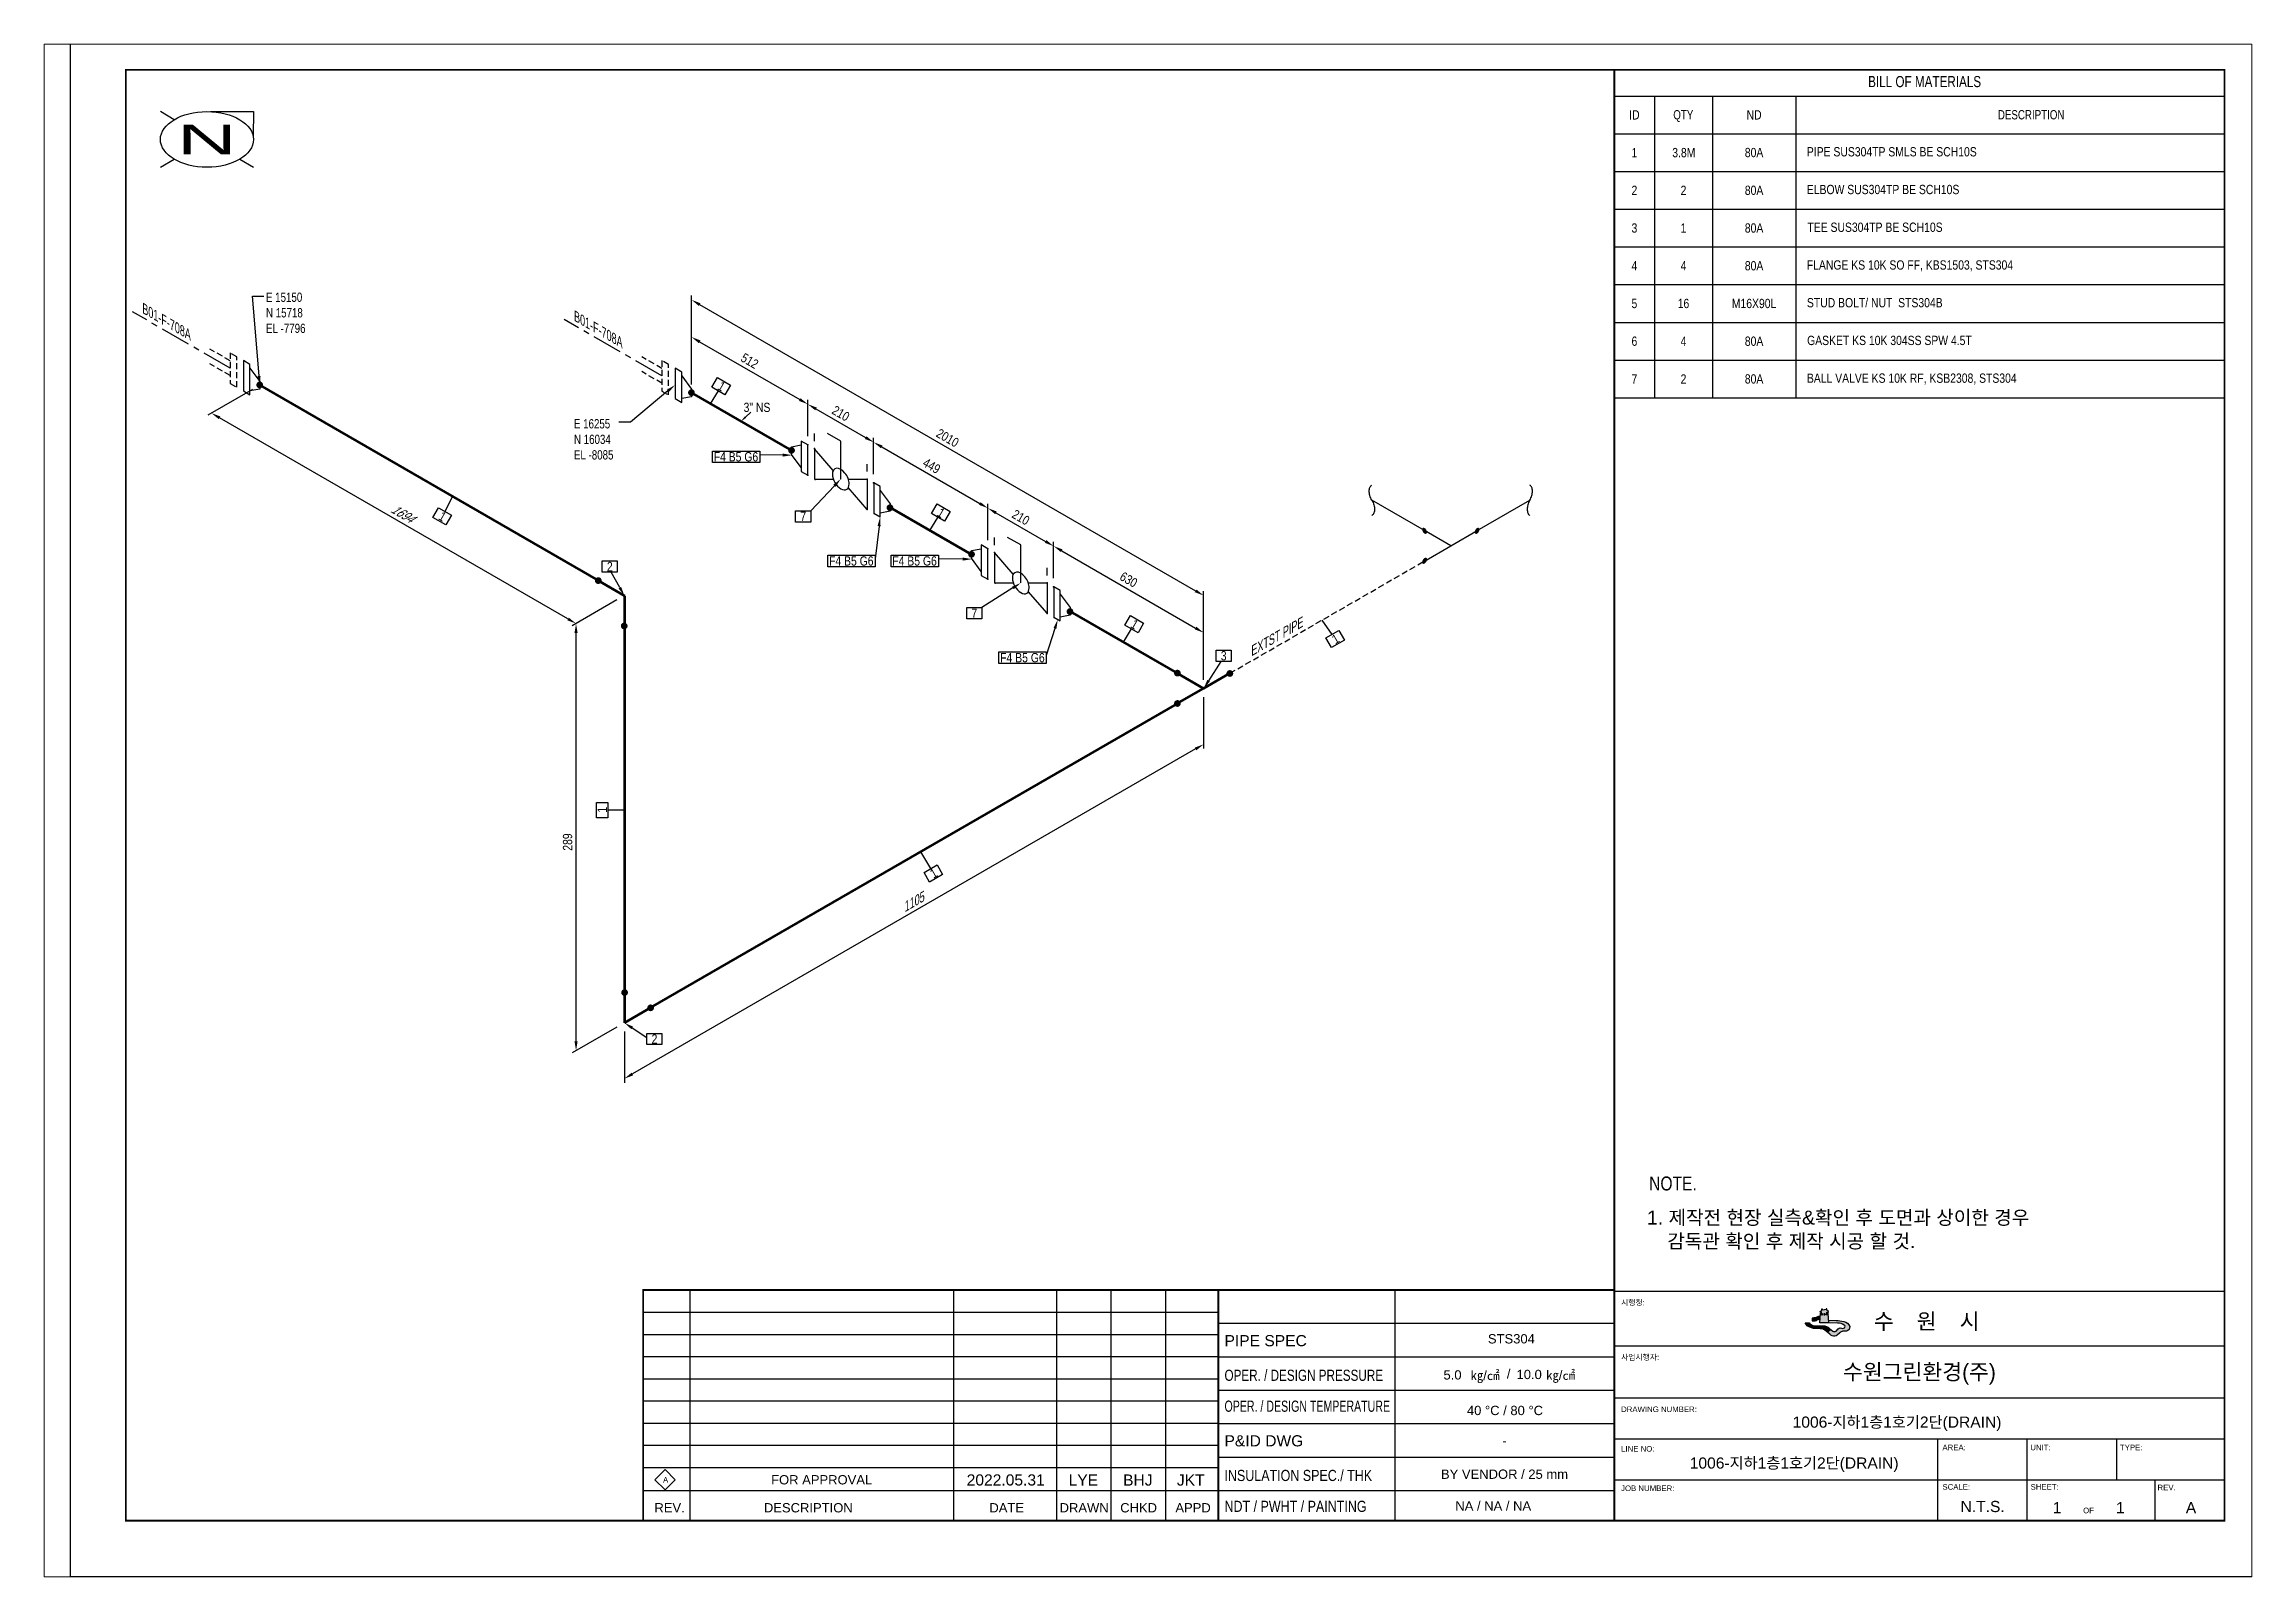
# Paper-space layout '배치1' of a CAD drawing. Header units: millimetres. Extents: x 0 to 588, y -18 to 390.
# The model-space entities are those that its viewports show. They can reach past a viewport. Long polylines and large blocks are cut down to what shows.
import ezdxf
from ezdxf import colors
from ezdxf.entities.mleader import LeaderData, LeaderLine
from ezdxf.enums import TextEntityAlignment as Align
from ezdxf.math import Vec2, Vec3

# ---------------------------------------------------------------- set-up
doc = ezdxf.new("R2010")
doc.units = ezdxf.units.MM
doc.header["$LTSCALE"] = 0.25
doc.linetypes.add('CENTER', pattern=[50.8, 31.75, -6.35, 6.35, -6.35])
doc.linetypes.add('DASHED2', pattern=[9.525, 6.35, -3.175])
for name, color, linetype in [('7', 5, 'Continuous'), ('TITLE', 7, 'Continuous'), ('기기', 6, 'Continuous'), ('밸브', 4, 'Continuous'), ('연속', 7, 'DASHED2'), ('열 추적 선', 7, 'CENTER'), ('용접', 1, 'Continuous'), ('주석', 7, 'Continuous'), ('지시선', 1, 'Continuous'), ('치수', 1, 'Continuous'), ('테이블', 7, 'Continuous')]:
    doc.layers.add(name, color=color, linetype=linetype)
doc.layers.add('파이프', color=3, linetype='Continuous', lineweight=70)
doc.styles.add('AdskIsoAnnotation', font='arial.ttf', dxfattribs={"width": 0.8, "height": 1})
doc.styles.add('AdskIsoMetric', font='arial.ttf', dxfattribs={"width": 0.8, "height": 2.5})
doc.styles.add('AdskIsoMetric-30', font='arial.ttf', dxfattribs={"width": 0.8, "height": 2.5})
doc.styles.add('AdskIsoMetric30', font='arial.ttf', dxfattribs={"width": 0.8, "oblique": 30, "height": 2.5})
doc.styles.add('FF1', font='arial.ttf')
doc.styles.add('MtXpl_', font='')
doc.styles.add('RomanS', font='arial.ttf')
doc.styles.get("Standard").update_dxf_attribs({"font": 'arial.ttf'})
doc.styles.add('굴림', font='')
doc.styles.get('MtXpl_').set_extended_font_data('Gulim')
doc.styles.get('굴림').set_extended_font_data('Gulim')
doc.dimstyles.new('AdskIsoMetric', dxfattribs={"dimtxt": 2.5, "dimasz": 2.5, "dimexe": 1, "dimexo": 2, "dimgap": 0.8, "dimtad": 1, "dimdec": 0, "dimrnd": 1, "dimzin": 0, "dimdsep": 46, "dimtxsty": 'AdskIsoMetric', "dimcen": 0, "dimclrt": 7, "dimadec": 0, "dimazin": 0, "dimtfac": 1, "dimtdec": 0, "dimtmove": 1, "dimatfit": 3, "dimfxl": 0, "dimfrac": 2, "dimtolj": 1, "dimtzin": 0, "dimarcsym": 0})

psp = doc.layouts.new('배치1')

msp = doc.modelspace()

# ---------------------------------------------------------------- texts
at = {"color": 0, "linetype": 'ByBlock', "lineweight": 40, "width": 2}
msp.add_text('N', height=8, dxfattribs=at).set_placement((36.775, 386.31), align=Align.MIDDLE_CENTER)
at = {"color": 7, "linetype": 'ByBlock', "lineweight": -2, "style": 'RomanS'}
for s, height, p in [('시행청:', 1.5, (416.837, 72.886)), ('PIPE SPEC', 3, (310.25, 61.898)), ('사업시행자:', 1.5, (416.837, 58.196)), ('DRAWING NUMBER:', 1.5, (416.837, 44.196)), ('P&ID DWG ', 3, (310.25, 34.973)), ('LINE NO:', 1.5, (416.837, 33.579)), ('AREA:', 1.5, (503.19, 33.944)), ('UNIT:', 1.5, (526.812, 33.944)), ('TYPE:', 1.5, (550.891, 33.944)), ('JOB NUMBER:', 1.5, (416.837, 22.962)), ('SCALE:', 1.5, (503.19, 23.327)), ('SHEET:', 1.5, (526.89, 23.327)), ('REV.', 1.5, (560.998, 23.16)), ('OF', 1.5, (541, 17))]:
    msp.add_text(s, height=height, dxfattribs=at).set_placement(p)
at = {"style": '굴림'}
msp.add_text('수    원    시', height=4.25599, dxfattribs=at).set_placement((484.757, 66.468))
at = {"color": 7, "style": 'AdskIsoMetric'}
for s, p in [('STS304', (381.044, 62.646)), ('5.0', (369.103, 52.946)), ('㎏/㎠', (376.378, 52.807)), ('/', (386.126, 53.202)), ('10.0', (388.732, 53.064)), ('㎏/㎠', (396.696, 52.866)), ('40 %%DC / 80 %%DC', (375.399, 43.383)), ('NA / NA / NA', (372.284, 17.73))]:
    msp.add_text(s, height=2.5, dxfattribs=at).set_placement(p)
at = {"color": 7, "linetype": 'ByBlock', "lineweight": -2, "style": 'RomanS'}
for s, width, p in [('OPER. / DESIGN PRESSURE', 0.75, (310.25, 52.589)), ('OPER. / DESIGN TEMPERATURE', 0.68, (310.25, 44.281)), ('INSULATION SPEC./ THK', 0.8, (310.25, 25.664)), ('NDT / PWHT / PAINTING', 0.8, (310.25, 17.356))]:
    msp.add_text(s, height=3, dxfattribs=dict(at, width=width)).set_placement(p)
at = {"style": '굴림'}
msp.add_text('수원그린환경(주)', height=4.256, dxfattribs=at).set_placement((497, 55), align=Align.MIDDLE_CENTER)
at = {"color": 7, "style": 'AdskIsoMetric'}
for s, p in [('-', (385.5, 36.5)), ('FOR APPROVAL', (201.988, 26)), ('BY VENDOR / 25 mm', (385.5, 27.5))]:
    msp.add_text(s, height=2.5, dxfattribs=at).set_placement(p, align=Align.MIDDLE_CENTER)
at = {"color": 7, "linetype": 'ByBlock', "lineweight": -2, "style": 'RomanS'}
for s, p in [('REV.', (161.116, 17.225)), ('DESCRIPTION', (198.401, 17.225)), ('DATE', (251.719, 17.225)), ('DRAWN', (272.53, 17.225)), ('CHKD', (287.17, 17.225)), ('APPD', (301.809, 17.225))]:
    msp.add_text(s, height=2.5, dxfattribs=at).set_placement(p, align=Align.CENTER)
at = {"color": 7, "linetype": 'ByBlock', "lineweight": -2}
msp.add_text('N.T.S.', height=3, dxfattribs=at).set_placement((514, 17.32), align=Align.CENTER)
at = {"color": 7}
for tag, p in [('1006-지하1층1호기2단(DRAIN)', (491, 40)), ('1006-지하1층1호기2단(DRAIN)', (463.348, 29)), ('2022.05.31', (251.451, 24.452)), ('LYE', (272.32, 24.424)), ('BHJ', (286.959, 24.424)), ('JKT', (301.175, 24.424)), ('1', (534, 17)), ('1', (551, 17)), ('A', (570, 17))]:
    msp.add_attdef(tag, text='', height=3, dxfattribs=at).set_placement(p, align=Align.CENTER)
at = {"layer": 'TITLE', "color": 7, "linetype": 'Continuous', "style": 'FF1'}
msp.add_text('A', height=1.495, dxfattribs=at).set_placement((159.354, 25.222))
at = {"layer": '기기', "style": 'AdskIsoMetric-30', "oblique": 330, "width": 0.8}
for p in [(19.408, 339.664), (135.443, 337.599)]:
    msp.add_text('B01-F-708A', height=2.5, rotation=330, dxfattribs=at).set_placement(p)
at = {"layer": '주석', "width": 0.8}
for s, height, style, p in [('E 15150', 2.5, 'MtXpl_', (52.65, 342.638)), ('N 15718', 2.5, 'MtXpl_', (52.658, 338.462)), ('EL -7796', 2.5, 'MtXpl_', (52.65, 334.285)), ('E 16255', 2.5, 'MtXpl_', (135.411, 308.623)), ('EL -8085', 2.5, 'MtXpl_', (135.411, 300.27)), ('N 16034', 2.5, 'MtXpl_', (135.419, 304.446)), ('NOTE.', 3.75, 'AdskIsoAnnotation', (424.373, 103.772))]:
    msp.add_text(s, height=height, dxfattribs=dict(at, style=style)).set_placement(p)
at = {"layer": '주석', "style": 'AdskIsoAnnotation'}
for s, p in [('1. 제작전 현장 실측&확인 후 도면과 상이한 경우 ', (423.78, 94.608)), ('   감독관 확인 후 제작 시공 할 것.', (424.903, 88.268))]:
    msp.add_text(s, height=3.75, dxfattribs=at).set_placement(p)
at = {"layer": '주석', "insert": (181, 313), "char_height": 2.5, "attachment_point": 7, "style": 'AdskIsoAnnotation'}
msp.add_mtext('{\\Q0;3" NS}', dxfattribs=at)
at = {"layer": '치수', "color": 7, "style": 'AdskIsoMetric30', "oblique": 30, "width": 0.8}
msp.add_text('EXTST PIPE', height=2.5, rotation=30, dxfattribs=at).set_placement((317.467, 247.315))
at = {"layer": '테이블', "width": 0.8}
for s, height, style, p in [('BILL OF MATERIALS', 3, 'MtXpl_', (483.23, 400.364)), ('QTY', 2.5, 'MtXpl_', (430.863, 391.689)), ('DESCRIPTION', 2.5, 'MtXpl_', (518.097, 391.692)), ('3.8M', 2.5, 'AdskIsoMetric', (430.587, 381.518)), ('PIPE SUS304TP SMLS BE SCH10S', 2.5, 'AdskIsoMetric', (466.76, 381.744)), ('ELBOW SUS304TP BE SCH10S', 2.5, 'AdskIsoMetric', (466.755, 371.601)), ('TEE SUS304TP BE SCH10S', 2.5, 'AdskIsoMetric', (466.91, 361.458)), ('FLANGE KS 10K SO FF, KBS1503, STS304', 2.5, 'AdskIsoMetric', (466.747, 351.315)), ('STUD BOLT/ NUT  STS304B', 2.5, 'AdskIsoMetric', (466.771, 341.172)), ('GASKET KS 10K 304SS SPW 4.5T', 2.5, 'AdskIsoMetric', (466.827, 331.03)), ('BALL VALVE KS 10K RF, KSB2308, STS304', 2.5, 'AdskIsoMetric', (466.771, 320.886))]:
    msp.add_text(s, height=height, dxfattribs=dict(at, style=style)).set_placement(p)
at = {"layer": '테이블', "char_height": 2.5, "attachment_point": 5, "style": 'AdskIsoMetric'}
for s, insert, width in [('ID', (420.41, 392.911), 7.82004), ('ND', (452.574, 392.911), 19.37038), ('1', (420.41, 382.768), 7.82004), ('80A', (452.574, 382.768), 19.37038), ('2', (420.41, 372.625), 7.82004), ('2', (433.604, 372.625), 12.56849), ('80A', (452.574, 372.625), 19.37038), ('3', (420.41, 362.482), 7.82004), ('1', (433.604, 362.482), 12.56849), ('80A', (452.574, 362.482), 19.37038), ('4', (420.41, 352.339), 7.82004), ('4', (433.604, 352.339), 12.56849), ('80A', (452.574, 352.339), 19.37038), ('5', (420.41, 342.196), 7.82004), ('16', (433.604, 342.196), 12.56849), ('M16X90L', (452.574, 342.196), 19.37038), ('6', (420.41, 332.054), 7.82004), ('4', (433.604, 332.054), 12.56849), ('80A', (452.574, 332.054), 19.37038), ('7', (420.41, 321.911), 7.82004), ('2', (433.604, 321.911), 12.56849), ('80A', (452.574, 321.911), 19.37038)]:
    msp.add_mtext(s, dxfattribs=dict(at, insert=insert, width=width))

# ---------------------------------------------------------------- blocks, each defined once
blk = doc.blocks.new('플랜지WN-2-IsoRight')
at = {"color": 0, "linetype": 'ByBlock', "lineweight": -2, "extrusion": (-0.707107, -0.408248, 0.57735)}
for p, q in [((-0.11, 0.115), (0.022, 0.14)), ((-0.11, 0.013), (-0.11, 0.115)), ((0.022, -0.166), (-0.11, 0.013)), ((0.11, 0.14), (0.022, 0.191)), ((0.022, 0.191), (0.022, -0.217)), ((0.11, -0.268), (0.11, 0.14)), ((0.022, -0.217), (0.11, -0.268))]:
    blk.add_line(p, q, dxfattribs=at)
blk = doc.blocks.new('개스킷-2-IsoRight')
at = {"color": 0, "linetype": 'ByBlock', "lineweight": -2, "extrusion": (-1, 0, 0)}
for p in [(-0.053, 0.235), (0.044, 0.179), (-0.044, -0.179), (0.044, -0.23)]:
    blk.add_point(p, dxfattribs=at)
blk = doc.blocks.new('볼 밸브-2-IsoRight')
at = {"color": 0, "linetype": 'ByBlock', "lineweight": -2, "extrusion": (-0.707107, -0.408248, 0.57735)}
for p, q in [((-0.354, 0), (-0.354, 0.408)), ((-0.354, 0.408), (-0.101, 0.116)), ((-0.101, 0), (-0.354, 0)), ((0.354, 0), (0.101, 0)), ((0.101, -0.116), (0.354, -0.408)), ((0.113, -0.065), (0.113, -0.065)), ((0.354, -0.408), (0.354, 0))]:
    blk.add_line(p, q, dxfattribs=at)
at = {"linetype": 'ByBlock'}
for start_param, end_param in [(-2.356194, 0.785398), (0.785398, 3.926991)]:
    blk.add_ellipse((0, 0), major_axis=(-0.08, 0.138), ratio=0.57735, start_param=start_param, end_param=end_param, dxfattribs=at)
blk = doc.blocks.new('Operator_Lever-2-IsoRight')
at = {"color": 0, "linetype": 'ByBlock', "lineweight": -2, "extrusion": (-0.707107, -0.408248, 0.57735)}
for p, q in [((0, 0), (0, -0.51)), ((0, -0.51), (0.177, -0.612))]:
    blk.add_line(p, q, dxfattribs=at)
blk = doc.blocks.new('분할 표식-1-IsoLeft')
at = {"color": 0, "linetype": 'ByBlock', "lineweight": -2, "extrusion": (0, 0.816497, 0.57735)}
for p, q in [((0, 0), (-0.707, 0.408)), ((-0.53, 0.51), (-0.53, 0.51))]:
    blk.add_line(p, q, dxfattribs=at)
at = {"linetype": 'ByBlock'}
for centre, start_param, end_param in [((-0.703, 0.304), -1.546372, -0.024424), ((-0.712, 0.513), 1.59557, 3.116819)]:
    blk.add_ellipse(centre, major_axis=(-0.181, 0), ratio=0.57735, start_param=start_param, end_param=end_param, dxfattribs=at)
blk = doc.blocks.new('분할 표식-1-IsoRight')
at = {"color": 0, "linetype": 'ByBlock', "lineweight": -2, "extrusion": (0.707107, 0.408248, -0.57735)}
for p, q in [((0, 0), (-0.707, 0.408)), ((-0.707, 0.204), (-0.707, 0.204))]:
    blk.add_line(p, q, dxfattribs=at)
at = {"linetype": 'ByBlock', "extrusion": (0, 0, -1)}
for centre, start_param, end_param in [((-0.614, 0.457), 4.736813, 6.258761), ((-0.8, 0.36), 1.59557, 3.116819)]:
    blk.add_ellipse(centre, major_axis=(-0.091, 0.157), ratio=0.57735, start_param=start_param, end_param=end_param, dxfattribs=at)
blk = doc.blocks.new('*D25')
at = {"layer": 'Defpoints', "color": 0}
for p in [(50.99, 320.23), (38, 312.73), (148.97, 263.66)]:
    blk.add_point(p, dxfattribs=at)
at = {"layer": '치수', "color": 0, "lineweight": -2}
for p, q in [((48.99, 319.08), (37, 312.15)), ((133.81, 257.41), (40.16, 311.48)), ((146.97, 262.51), (134.98, 255.58))]:
    blk.add_line(p, q, dxfattribs=at)
at = {"layer": '치수', "color": 0}
for points in [[(40.37, 311.84), (39.96, 311.12), (38, 312.73)], [(134.02, 257.77), (133.61, 257.05), (135.98, 256.16)]]:
    blk.add_solid(points, dxfattribs=at)
at = {"layer": '치수', "color": 7, "insert": (89.26, 285.75), "char_height": 2.5, "attachment_point": 5, "rotation": 330, "style": 'AdskIsoMetric30'}
blk.add_mtext('\\A1;1694', dxfattribs=at)
blk = doc.blocks.new('*D26')
at = {"layer": 'Defpoints', "color": 0}
for p in [(148.97, 263.66), (135.98, 256.16), (148.97, 148.83)]:
    blk.add_point(p, dxfattribs=at)
at = {"layer": '치수', "color": 0, "lineweight": -2}
for p, q in [((146.97, 262.51), (134.98, 255.58)), ((135.98, 143.83), (135.98, 253.66)), ((146.97, 147.68), (134.98, 140.76))]:
    blk.add_line(p, q, dxfattribs=at)
at = {"layer": '치수', "color": 0}
for points in [[(135.56, 253.66), (136.4, 253.66), (135.98, 256.16)], [(135.56, 143.83), (136.4, 143.83), (135.98, 141.33)]]:
    blk.add_solid(points, dxfattribs=at)
at = {"layer": '치수', "color": 7, "insert": (133.71, 197.44), "char_height": 2.5, "attachment_point": 5, "rotation": 90, "style": 'AdskIsoMetric-30'}
blk.add_mtext('\\A1;289', dxfattribs=at)
blk = doc.blocks.new('*D27')
at = {"layer": 'Defpoints', "color": 0}
for p in [(304.64, 238.71), (148.97, 148.83), (148.97, 133.83)]:
    blk.add_point(p, dxfattribs=at)
at = {"layer": '치수', "color": 0, "lineweight": -2}
for p, q in [((304.64, 236.4), (304.64, 222.56)), ((302.48, 222.46), (151.13, 135.08)), ((148.97, 146.53), (148.97, 132.68))]:
    blk.add_line(p, q, dxfattribs=at)
at = {"layer": '치수', "color": 0}
for points in [[(302.27, 222.82), (302.69, 222.1), (304.64, 223.71)], [(150.93, 135.45), (151.34, 134.72), (148.97, 133.83)]]:
    blk.add_solid(points, dxfattribs=at)
at = {"layer": '치수', "color": 7, "insert": (226.37, 181.14), "char_height": 2.5, "attachment_point": 5, "rotation": 30, "style": 'AdskIsoMetric30'}
blk.add_mtext('\\A1;1105', dxfattribs=at)
blk = doc.blocks.new('*D28')
at = {"layer": 'Defpoints', "color": 0}
for p in [(167.03, 322.25), (198.28, 315.12), (198.28, 304.2)]:
    blk.add_point(p, dxfattribs=at)
at = {"layer": '치수', "color": 0, "lineweight": -2}
for p, q in [((167.03, 324.56), (167.03, 334.32)), ((169.19, 331.92), (196.11, 316.37)), ((198.28, 306.51), (198.28, 316.28))]:
    blk.add_line(p, q, dxfattribs=at)
at = {"layer": '치수', "color": 0}
for points in [[(169.4, 332.28), (168.98, 331.55), (167.03, 333.17)], [(196.32, 316.73), (195.91, 316.01), (198.28, 315.12)]]:
    blk.add_solid(points, dxfattribs=at)
at = {"layer": '치수', "color": 7, "insert": (182.65, 326.76), "char_height": 2.5, "attachment_point": 5, "rotation": 330, "style": 'AdskIsoMetric-30'}
blk.add_mtext('\\A1;512', dxfattribs=at)
blk = doc.blocks.new('*D29')
at = {"layer": 'Defpoints', "color": 0}
for p in [(198.28, 304.2), (215.96, 304.92), (215.96, 294)]:
    blk.add_point(p, dxfattribs=at)
at = {"layer": '치수', "color": 0, "lineweight": -2}
for p, q in [((198.28, 306.51), (198.28, 316.28)), ((200.44, 313.87), (213.79, 306.17)), ((215.96, 296.31), (215.96, 306.07))]:
    blk.add_line(p, q, dxfattribs=at)
at = {"layer": '치수', "color": 0}
for points in [[(200.65, 314.23), (200.24, 313.51), (198.28, 315.12)], [(214, 306.53), (213.58, 305.8), (215.96, 304.92)]]:
    blk.add_solid(points, dxfattribs=at)
at = {"layer": '치수', "color": 7, "insert": (207.12, 312.64), "char_height": 2.5, "attachment_point": 5, "rotation": 330, "style": 'AdskIsoMetric-30'}
blk.add_mtext('\\A1;210', dxfattribs=at)
blk = doc.blocks.new('개스킷 해치 표식-2-IsoRight')
at = {"linetype": 'ByBlock', "lineweight": -2, "extrusion": (-0.707107, -0.408248, 0.57735)}
blk.add_line((0, 0), (0, -0.102), dxfattribs=at)
blk = doc.blocks.new('*D30')
at = {"layer": 'Defpoints', "color": 0}
for p in [(215.96, 294), (246.66, 287.19), (246.66, 276.27)]:
    blk.add_point(p, dxfattribs=at)
at = {"layer": '치수', "color": 0, "lineweight": -2}
for p, q in [((215.96, 296.31), (215.96, 306.07)), ((218.12, 303.67), (244.49, 288.44)), ((246.66, 278.58), (246.66, 288.35))]:
    blk.add_line(p, q, dxfattribs=at)
at = {"layer": '치수', "color": 0}
for points in [[(218.33, 304.03), (217.91, 303.3), (215.96, 304.92)], [(244.7, 288.8), (244.28, 288.08), (246.66, 287.19)]]:
    blk.add_solid(points, dxfattribs=at)
at = {"layer": '치수', "color": 7, "insert": (231.53, 298.54), "char_height": 2.5, "attachment_point": 5, "rotation": 330, "style": 'AdskIsoMetric-30'}
blk.add_mtext('\\A1;449', dxfattribs=at)
blk = doc.blocks.new('*D31')
at = {"layer": 'Defpoints', "color": 0}
for p in [(246.66, 276.27), (264.33, 276.98), (264.33, 266.07)]:
    blk.add_point(p, dxfattribs=at)
at = {"layer": '치수', "color": 0, "lineweight": -2}
for p, q in [((246.66, 278.58), (246.66, 288.35)), ((248.82, 285.94), (262.17, 278.23)), ((264.33, 268.38), (264.33, 278.14))]:
    blk.add_line(p, q, dxfattribs=at)
at = {"layer": '치수', "color": 0}
for points in [[(249.03, 286.3), (248.61, 285.58), (246.66, 287.19)], [(262.38, 278.6), (261.96, 277.87), (264.33, 276.98)]]:
    blk.add_solid(points, dxfattribs=at)
at = {"layer": '치수', "color": 7, "insert": (255.5, 284.7), "char_height": 2.5, "attachment_point": 5, "rotation": 330, "style": 'AdskIsoMetric-30'}
blk.add_mtext('\\A1;210', dxfattribs=at)
blk = doc.blocks.new('*D32')
at = {"layer": 'Defpoints', "color": 0}
for p in [(264.33, 266.07), (304.64, 253.71), (304.64, 238.71)]:
    blk.add_point(p, dxfattribs=at)
at = {"layer": '치수', "color": 0, "lineweight": -2}
for p, q in [((264.33, 268.38), (264.33, 278.14)), ((266.5, 275.73), (302.48, 254.96)), ((304.64, 241.02), (304.64, 254.87))]:
    blk.add_line(p, q, dxfattribs=at)
at = {"layer": '치수', "color": 0}
for points in [[(266.71, 276.1), (266.29, 275.37), (264.33, 276.98)], [(302.69, 255.32), (302.27, 254.6), (304.64, 253.71)]]:
    blk.add_solid(points, dxfattribs=at)
at = {"layer": '치수', "color": 7, "insert": (284.49, 267.97), "char_height": 2.5, "attachment_point": 5, "rotation": 330, "style": 'AdskIsoMetric-30'}
blk.add_mtext('\\A1;630', dxfattribs=at)
blk = doc.blocks.new('*D33')
at = {"layer": 'Defpoints', "color": 0}
for p in [(167.03, 318.17), (304.64, 263.71), (304.64, 238.71)]:
    blk.add_point(p, dxfattribs=at)
at = {"layer": '치수', "color": 0, "lineweight": -2}
for p, q in [((167.03, 320.47), (167.03, 344.32)), ((169.19, 341.92), (302.48, 264.96)), ((304.64, 241.02), (304.64, 264.87))]:
    blk.add_line(p, q, dxfattribs=at)
at = {"layer": '치수', "color": 0}
for points in [[(169.4, 342.28), (168.98, 341.55), (167.03, 343.17)], [(302.69, 265.32), (302.27, 264.6), (304.64, 263.71)]]:
    blk.add_solid(points, dxfattribs=at)
at = {"layer": '치수', "color": 7, "insert": (235.83, 306.06), "char_height": 2.5, "attachment_point": 5, "rotation": 330, "style": 'AdskIsoMetric-30'}
blk.add_mtext('\\A1;2010', dxfattribs=at)
blk = doc.blocks.new('티-2-IsoRight')
at = {"color": 0, "linetype": 'ByBlock', "lineweight": -2, "extrusion": (-0.707107, -0.408248, 0.57735)}
for p, q in [((0, 0), (-0.354, 0.204)), ((0.354, -0.204), (0, 0)), ((0, 0), (0, -0.408))]:
    blk.add_line(p, q, dxfattribs=at)
blk = doc.blocks.new('엘보우-1-Iso2DSkew180')
at = {"color": 0, "linetype": 'ByBlock', "lineweight": -2, "extrusion": (0.707107, -0.408248, 0.57735)}
for p, q in [((0, 8.16), (0, 0)), ((0, 0), (7.07, 4.08)), ((0, 0), (0, 0))]:
    blk.add_line(p, q, dxfattribs=at)
blk = doc.blocks.new('엘보우-1-Iso2DSkew90')
at = {"color": 0, "linetype": 'ByBlock', "lineweight": -2, "extrusion": (0.707107, 0.408248, -0.57735)}
for p, q in [((-7.07, 4.08), (0, 0)), ((0, 0), (0, -8.16)), ((0, 0), (0, 0))]:
    blk.add_line(p, q, dxfattribs=at)
blk = doc.blocks.new('티-1-Iso2DSkew90')
at = {"color": 0, "linetype": 'ByBlock', "lineweight": -2, "extrusion": (0, 0.816497, 0.57735)}
for p, q in [((0, 0), (-7.07, 4.08)), ((-7.07, -4.08), (0, 0)), ((0, 0), (7.07, 4.08))]:
    blk.add_line(p, q, dxfattribs=at)
blk = doc.blocks.new('Buttweld-1-IsoLeft')
blk.add_hatch(color=256).paths.add_polyline_path([(-0.029, 0.019), (-0.034, 0.016), (-0.038, 0.012), (-0.041, 0.007), (-0.042, 0.003), (-0.042, -0.002), (-0.041, -0.006), (-0.038, -0.011), (-0.034, -0.014), (-0.029, -0.018), (-0.023, -0.021), (-0.016, -0.023), (-0.009, -0.025), (-0.001, -0.025), (0.007, -0.025), (0.014, -0.025), (0.022, -0.023), (0.029, -0.021), (0.035, -0.018), (0.04, -0.014), (0.044, -0.011), (0.046, -0.006), (0.048, -0.002), (0.048, 0.003), (0.046, 0.007), (0.044, 0.012), (0.04, 0.016), (0.035, 0.019), (0.029, 0.022), (0.022, 0.024), (0.014, 0.026), (0.007, 0.027), (-0.001, 0.027), (-0.009, 0.026), (-0.016, 0.024), (-0.023, 0.022)], is_closed=False, flags=0)
blk = doc.blocks.new('Buttweld-1-IsoRight')
blk.add_hatch(color=256).paths.add_polyline_path([(-0.031, 0.016), (-0.031, 0.022), (-0.029, 0.027), (-0.027, 0.032), (-0.024, 0.035), (-0.02, 0.038), (-0.015, 0.039), (-0.01, 0.038), (-0.005, 0.037), (0.001, 0.034), (0.006, 0.031), (0.012, 0.026), (0.017, 0.02), (0.021, 0.014), (0.025, 0.007), (0.029, 0), (0.031, -0.007), (0.032, -0.014), (0.033, -0.021), (0.032, -0.027), (0.031, -0.033), (0.029, -0.037), (0.025, -0.041), (0.021, -0.043), (0.017, -0.044), (0.012, -0.044), (0.006, -0.042), (0.001, -0.04), (-0.005, -0.036), (-0.01, -0.031), (-0.015, -0.025), (-0.02, -0.019), (-0.024, -0.012), (-0.027, -0.005), (-0.029, 0.002), (-0.031, 0.009)], is_closed=False, flags=0)
blk = doc.blocks.new('Buttweld')
at = {"lineweight": -2}
blk.add_hatch(color=0, dxfattribs=at).paths.add_polyline_path([(0.044, -0.003), (0.043, 0.005), (0.041, 0.013), (0.038, 0.02), (0.033, 0.026), (0.028, 0.032), (0.021, 0.037), (0.014, 0.04), (0.007, 0.042), (-0.001, 0.043), (-0.009, 0.042), (-0.017, 0.04), (-0.024, 0.037), (-0.03, 0.032), (-0.036, 0.026), (-0.04, 0.02), (-0.044, 0.013), (-0.046, 0.005), (-0.047, -0.003), (-0.046, -0.01), (-0.044, -0.018), (-0.04, -0.025), (-0.036, -0.032), (-0.03, -0.037), (-0.024, -0.042), (-0.017, -0.045), (-0.009, -0.047), (-0.001, -0.048), (0.007, -0.047), (0.014, -0.045), (0.021, -0.042), (0.028, -0.037), (0.033, -0.032), (0.038, -0.025), (0.041, -0.018), (0.043, -0.01)], is_closed=False, flags=0)
blk = doc.blocks.new('AnnoRect')
at = {"color": 0, "linetype": 'ByBlock', "lineweight": -2}
blk.add_wipeout([(-0.81, -0.6), (-0.81, 0.6), (0.81, 0.6), (0.81, -0.6)], dxfattribs=at)
blk.add_lwpolyline([(-0.81, -0.6), (-0.81, 0.6), (0.81, 0.6), (0.81, -0.6)], close=True, dxfattribs=at)
at = {"color": 0, "linetype": 'ByBlock', "lineweight": -2, "style": 'AdskIsoAnnotation', "width": 0.8}
blk.add_attdef('XX', text='', height=1, dxfattribs=at).set_placement((0, 0), align=Align.MIDDLE_CENTER)
blk = doc.blocks.new('수원시마크')
h = blk.add_hatch(color=5)
h.paths.add_polyline_path([(6.27, 4.13), (6.04, 6.98), (5.7, 6.98), (5.7, 7.25), (6.13, 7.29), (6.13, 7.5), (5.64, 7.81), (5.64, 8.21), (5.5, 8.21), (5.5, 8.01), (4.93, 7.98), (4.36, 8.01), (4.36, 8.21), (4.22, 8.21), (4.22, 7.81), (3.73, 7.5), (3.73, 7.29), (4.16, 7.25), (4.16, 6.98), (3.82, 6.98), (3.59, 4.13)])
h.paths.add_polyline_path([(4.76, 6.46), (4.76, 6.74), (5.1, 6.74), (5.1, 6.46)], flags=16)
h.paths.add_polyline_path([(5.41, 6.46), (5.41, 6.74), (5.75, 6.74), (5.75, 6.46)], flags=16)
h.paths.add_polyline_path([(4.45, 6.46), (4.11, 6.46), (4.11, 6.74), (4.45, 6.74)], flags=16)
h.paths.add_polyline_path([(8.83, 4.05, -0.174291), (10.75, 3.51, -0.59696), (10.82, 2.7, -0.25604), (10.22, 2.53, 0.024566), (9.63, 2.64, 0.278989), (8.96, 2.35), (8.37, 1.69, -0.298853), (7.44, 1.72), (6.79, 2.24), (5.76, 1.43), (6.54, 0.8, 0.063286), (7.28, 0.37, 0.24753), (8.73, 0.49), (9.46, 1.2, -0.193471), (10.41, 1.66), (11.45, 1.69, 0.388319), (12.37, 3.05, 0.259907), (10.64, 4.57, 0.04063), (8.4, 4.86), (6.21, 4.91), (6.27, 4.13), (6.32, 4.13)])
for color, points in [(3, [(4.54, 3.3), (1.78, 3.3, -0.16593), (0.46, 4.14), (-0.62, 4.14, 0.174295), (0.21, 3.1, 0.126792), (2.29, 2.45), (3.76, 2.41, -0.209259), (4.99, 2.06), (5.76, 1.43), (6.79, 2.24), (6.45, 2.52, 0.16522)]), (1, [(3.75, 6.08, 0.143186), (2.76, 5.78, -0.141847), (1.87, 5.57), (1.39, 5.55), (1.39, 4.73), (1.96, 4.73, 0.144474), (2.64, 4.86), (2.85, 4.99, -0.277731), (3.42, 5.19), (3.68, 5.22)])]:
    blk.add_hatch(color=color).paths.add_polyline_path(points)
at = {"color": 1}
blk.add_line((5.76, 1.43), (6.79, 2.24), dxfattribs=at)
at = {"color": 5}
for points in [[(3.59, 4.13), (3.82, 6.98), (4.16, 6.98), (4.16, 7.25), (3.73, 7.29), (3.73, 7.5), (4.22, 7.81), (4.22, 8.21), (4.36, 8.21), (4.36, 8.01), (4.93, 7.98)], [(6.27, 4.13), (6.04, 6.98), (5.7, 6.98), (5.7, 7.25), (6.13, 7.29), (6.13, 7.5), (5.64, 7.81), (5.64, 8.21), (5.5, 8.21), (5.5, 8.01), (4.93, 7.98)]]:
    blk.add_lwpolyline(points, dxfattribs=at)
for points in [[(4.11, 6.46), (4.45, 6.46), (4.45, 6.74), (4.11, 6.74)], [(4.76, 6.46), (5.1, 6.46), (5.1, 6.74), (4.76, 6.74)], [(5.75, 6.46), (5.41, 6.46), (5.41, 6.74), (5.75, 6.74)]]:
    blk.add_lwpolyline(points, close=True, dxfattribs=at)
for points in [[(6.2, 4.91), (8.4, 4.86, -0.04063), (10.64, 4.57, -0.259907), (12.37, 3.05, -0.388319), (11.45, 1.69), (10.41, 1.66, 0.193471), (9.46, 1.2), (8.73, 0.49, -0.24753), (7.28, 0.37, -0.063286), (6.54, 0.8), (4.99, 2.06, 0.209259), (3.76, 2.41), (2.29, 2.45, -0.126792), (0.21, 3.1, -0.174295), (-0.62, 4.14, -2.92713)], [(-0.62, 4.14), (0.46, 4.14, 0.16593), (1.78, 3.3), (4.54, 3.3, -0.16522), (6.45, 2.52), (7.44, 1.72, 0.298853), (8.37, 1.69), (8.96, 2.35, -0.278989), (9.63, 2.64, -0.024566), (10.22, 2.53, 0.25604), (10.82, 2.7, 0.59696), (10.75, 3.51, 0.174291), (8.83, 4.05), (6.32, 4.13), (3.59, 4.13)]]:
    blk.add_lwpolyline(points, format="xyb", dxfattribs=at)
at = {"color": 1}
blk.add_lwpolyline([(3.75, 6.08, 0.143186), (2.76, 5.78, -0.141847), (1.87, 5.57), (1.39, 5.55), (1.39, 4.73), (1.96, 4.73, 0.144474), (2.64, 4.86), (2.85, 4.99, -0.277731), (3.42, 5.19), (3.68, 5.22)], format="xyb", dxfattribs=at)
blk = doc.blocks.new('T')
at = {"layer": '지시선', "xscale": 48, "yscale": 48, "zscale": 48}
blk.add_blockref('수원시마크', (-288, -200), dxfattribs=at)

# ---------------------------------------------------------------- dimensions: what is measured, and where the dimension line sits
at = {"layer": '치수'}
for base, p1, p2, angle, text, override, picture, middle in [((304.642, 263.712), (167.026, 318.165), (304.642, 238.712), 330, '2010', {"dimtad": 0, "dimlfac": 12.649003, "dimtxsty": 'AdskIsoMetric-30', "dimse1": 0, "dimse2": 0, "dimsd1": 0, "dimsd2": 0, "dimtmove": 1}, '*D33', (235.834, 306.056)), ((198.279, 315.122), (167.026, 322.248), (198.279, 304.204), 330, '512', {"dimtad": 0, "dimlfac": 14.182964, "dimtxsty": 'AdskIsoMetric-30', "dimse1": 0, "dimse2": 0, "dimsd1": 0, "dimsd2": 0, "dimtmove": 1}, '*D28', (182.652, 326.76)), ((38, 312.73), (148.97, 263.662), (50.99, 320.23), 150, '1694', {"dimtad": 0, "dimlfac": 14.973021, "dimtxsty": 'AdskIsoMetric30', "dimse1": 0, "dimse2": 0, "dimsd1": 0, "dimsd2": 0, "dimtmove": 1}, '*D25', (89.256, 285.755)), ((215.956, 304.915), (198.279, 304.204), (215.956, 293.998), 330, '210', {"dimtad": 0, "dimlfac": 10.265812, "dimtxsty": 'AdskIsoMetric-30', "dimse1": 0, "dimse2": 0, "dimsd1": 0, "dimsd2": 0, "dimtmove": 1}, '*D29', (207.118, 312.635)), ((246.657, 287.191), (215.956, 293.998), (246.657, 276.273), 330, '449', {"dimtad": 0, "dimlfac": 12.657594, "dimtxsty": 'AdskIsoMetric-30', "dimse1": 0, "dimse2": 0, "dimsd1": 0, "dimsd2": 0, "dimtmove": 1}, '*D30', (231.526, 298.543)), ((264.334, 276.984), (246.657, 276.273), (264.334, 266.067), 330, '210', {"dimtad": 0, "dimlfac": 10.265812, "dimtxsty": 'AdskIsoMetric-30', "dimse1": 0, "dimse2": 0, "dimsd1": 0, "dimsd2": 0, "dimtmove": 1}, '*D31', (255.495, 284.704)), ((304.642, 253.712), (264.334, 266.067), (304.642, 238.712), 330, '630', {"dimtad": 0, "dimlfac": 12.974459, "dimtxsty": 'AdskIsoMetric-30', "dimse1": 0, "dimse2": 0, "dimsd1": 0, "dimsd2": 0, "dimtmove": 1}, '*D32', (284.488, 267.965)), ((135.979, 256.162), (148.97, 148.835), (148.97, 263.662), 90, '289', {"dimtad": 0, "dimlfac": 2.516823, "dimtxsty": 'AdskIsoMetric-30', "dimse1": 0, "dimse2": 0, "dimsd1": 0, "dimsd2": 0, "dimtmove": 1}, '*D26', (133.712, 197.439)), ((148.97, 133.835), (304.642, 238.712), (148.97, 148.835), 210, '1105', {"dimtad": 0, "dimlfac": 6.14724, "dimtxsty": 'AdskIsoMetric30', "dimse1": 0, "dimse2": 0, "dimsd1": 0, "dimsd2": 0, "dimtmove": 1}, '*D27', (226.366, 181.136))]:
    dim = msp.add_linear_dim(base=base, p1=p1, p2=p2, angle=angle, text=text, dimstyle='AdskIsoMetric', override=override, dxfattribs=at)
    dim.commit()
    dim.dimension.update_dxf_attribs({"geometry": picture, "text_midpoint": middle, "dimtype": 160})

# ---------------------------------------------------------------- linework, layer by layer
at = {"color": 0, "linetype": 'ByBlock', "lineweight": 25}
for p, q in [((27.936, 391.613), (24.275, 393.81)), ((37.775, 393.786), (49.275, 393.81)), ((49.275, 393.81), (49.163, 387.31)), ((24.275, 378.81), (27.936, 381.007)), ((45.614, 381.007), (49.275, 378.81))]:
    msp.add_line(p, q, dxfattribs=at)
at = {"color": 0, "linetype": 'ByBlock', "lineweight": -2}
msp.add_line((36.775, 386.31), (36.775, 386.31), dxfattribs=at)
msp.add_line((36.775, 386.31), (36.775, 386.31), dxfattribs=at)
msp.add_line((36.775, 386.31), (36.775, 386.31), dxfattribs=at)
msp.add_line((36.775, 386.31), (36.775, 386.31), dxfattribs=at)
msp.add_line((36.775, 386.31), (36.775, 386.31), dxfattribs=at)
at = {"linetype": 'ByBlock', "lineweight": -2}
for p, q in [((166.559, 77), (166.559, 15.069)), ((237.417, 77), (237.417, 15.069)), ((265.082, 77), (265.082, 15.069)), ((279.721, 77), (279.721, 15.069)), ((294.361, 77), (294.361, 15.069)), ((356, 77), (356, 15)), ((501.921, 15), (501.921, 37)), ((526, 15), (526, 37)), ((550.079, 26), (550.079, 37)), ((560.383, 15), (560.383, 26))]:
    msp.add_line(p, q, dxfattribs=at)
for p, q in [((415, 76.69), (579, 76.69)), ((308.576, 71), (154, 71)), ((415, 68), (308.576, 68)), ((308.576, 65), (154, 65)), ((415, 62), (579, 62)), ((308.576, 59.076), (154, 59.076)), ((415, 59), (308.576, 59)), ((308.576, 53.076), (154, 53.076)), ((415, 50), (308.576, 50)), ((415, 48), (579, 48)), ((308.576, 47.152), (154, 47.152)), ((308.576, 41.152), (154, 41.152)), ((415, 41), (308.576, 41)), ((415, 37), (579, 37)), ((308.576, 35.228), (154, 35.228)), ((415, 32), (308.576, 32)), ((308.576, 29.228), (154, 29.228)), ((415, 26), (579, 26)), ((308.576, 23), (154, 23)), ((415, 23), (308.576, 23))]:
    msp.add_line(p, q)
at = {"linetype": 'ByBlock', "lineweight": -2, "const_width": 0.5}
for points in [[(415, 15), (415, 405)], [(415, 77), (154, 77), (154, 15)], [(308.576, 77), (308.576, 15.133)]]:
    msp.add_lwpolyline(points, dxfattribs=at)
at = {"color": 0, "linetype": 'ByBlock', "lineweight": 25}
msp.add_ellipse((36.775, 386.31), major_axis=(12.5, 0), ratio=0.6, dxfattribs=at)
at = {"layer": 'TITLE', "color": 7, "linetype": 'Continuous'}
msp.add_lwpolyline([(159.903, 23.261), (162.64, 25.999), (159.903, 28.737), (157.165, 25.999)], close=True, dxfattribs=at)
at = {"layer": '연속'}
for p, q in [((43.035, 326.823), (37.601, 329.961)), ((159.071, 324.758), (153.636, 327.896)), ((43.035, 322.823), (37.601, 325.961)), ((159.071, 320.758), (153.636, 323.896))]:
    msp.add_line(p, q, dxfattribs=at)
at = {"layer": '연속', "extrusion": (-0.707107, -0.408248, 0.57735)}
for p, q in [((44.803, 327.885), (43.035, 328.906)), ((43.035, 328.906), (43.035, 320.741)), ((44.803, 319.72), (44.803, 327.885)), ((160.839, 325.82), (159.071, 326.841)), ((159.071, 326.841), (159.071, 318.676)), ((43.035, 320.741), (44.803, 319.72)), ((160.839, 317.655), (160.839, 325.82)), ((159.071, 318.676), (160.839, 317.655))]:
    msp.add_line(p, q, dxfattribs=at)
at = {"layer": '연속'}
msp.add_lwpolyline([(311.714, 242.795), (364.009, 272.988)], dxfattribs=at)
at = {"layer": '열 추적 선', "color": 1}
for p, q in [((43.035, 324.823), (16.738, 340.006)), ((159.071, 322.758), (132.773, 337.941))]:
    msp.add_line(p, q, dxfattribs=at)
at = {"layer": '테이블'}
for p, q in [((415, 405), (579, 405)), ((415, 405), (415, 316.839)), ((579, 405), (579, 316.839)), ((415, 397.982), (579, 397.982)), ((425.82, 397.982), (425.82, 387.839)), ((441.389, 397.982), (441.389, 387.839)), ((463.759, 397.982), (463.759, 347.268)), ((415, 387.839), (579, 387.839)), ((415, 387.839), (579, 387.839)), ((425.82, 387.839), (425.82, 377.696)), ((441.389, 387.839), (441.389, 377.696)), ((415, 377.696), (579, 377.696)), ((415, 377.696), (579, 377.696)), ((425.82, 377.696), (425.82, 357.411)), ((441.389, 377.696), (441.389, 357.411)), ((415, 367.554), (579, 367.554)), ((415, 357.411), (579, 357.411)), ((415, 357.411), (579, 357.411)), ((425.82, 357.411), (425.82, 347.268)), ((441.389, 357.411), (441.389, 347.268)), ((415, 347.268), (579, 347.268)), ((415, 347.268), (579, 347.268)), ((425.82, 347.268), (425.82, 326.982)), ((441.389, 347.268), (441.389, 326.982)), ((463.759, 347.268), (463.759, 326.982)), ((415, 337.125), (579, 337.125)), ((415, 326.982), (579, 326.982)), ((415, 326.982), (579, 326.982)), ((425.82, 326.982), (425.82, 316.839)), ((441.389, 326.982), (441.389, 316.839)), ((463.759, 326.982), (463.759, 316.839)), ((415, 316.839), (579, 316.839))]:
    msp.add_line(p, q, dxfattribs=at)
at = {"layer": '파이프'}
for points in [[(50.99, 320.23), (141.899, 267.744)], [(167.026, 318.165), (193.859, 302.673)], [(220.376, 287.364), (242.237, 274.742)], [(148.97, 255.497), (148.97, 157)], [(268.754, 259.433), (297.571, 242.795)], [(156.041, 152.917), (297.571, 234.63)]]:
    msp.add_lwpolyline(points, dxfattribs=at)

# ---------------------------------------------------------------- block references
at = {"layer": '7', "xscale": 0.01912379949126055, "yscale": 0.01912379949126055, "zscale": 0.01912379949126055}
msp.add_blockref('T', (472.422, 68.207), dxfattribs=at)
at = {"layer": '밸브', "xscale": 20, "yscale": 20, "zscale": 20}
for name, p, rotation in [('플랜지WN-2-IsoRight', (48.781, 321.506), 180.0000000000143), ('플랜지WN-2-IsoRight', (164.816, 319.441), 180.0000000000143), ('플랜지WN-2-IsoRight', (196.069, 301.397), 359.9999999999856), ('개스킷-2-IsoRight', (199.163, 299.611), 180.0000000000722), ('볼 밸브-2-IsoRight', (207.118, 295.018), 180.000000000009), ('Operator_Lever-2-IsoRight', (207.118, 295.018), 180.000000000009), ('개스킷-2-IsoRight', (215.072, 290.426), 179.9999999998917), ('플랜지WN-2-IsoRight', (218.166, 288.64), 180.0000000000144), ('Operator_Lever-2-IsoRight', (255.495, 267.087), 180), ('플랜지WN-2-IsoRight', (244.447, 273.466), 359.9999999999422), ('개스킷-2-IsoRight', (247.541, 271.68), 180.0000000000361), ('볼 밸브-2-IsoRight', (255.495, 267.087), 180), ('개스킷-2-IsoRight', (263.45, 262.495), 179.9999999999278), ('플랜지WN-2-IsoRight', (266.544, 260.709), 179.9999999999856)]:
    msp.add_blockref(name, p, dxfattribs=dict(at, rotation=rotation))
at = {"layer": '연속', "xscale": 20, "yscale": 20, "zscale": 20}
for name, p, rotation in [('분할 표식-1-IsoRight', (364.009, 281.153), 8.598947672096456e-12), ('분할 표식-1-IsoLeft', (378.151, 281.153), 240.0000000000215), ('티-2-IsoRight', (371.08, 277.07), 240.0000000000722), ('Buttweld-1-IsoRight', (364.009, 281.153), 359.9999999999639), ('Buttweld-1-IsoLeft', (378.151, 281.153), 240.0000000000273), ('Buttweld-1-IsoLeft', (364.009, 272.988), 60.00000000002728)]:
    msp.add_blockref(name, p, dxfattribs=dict(at, rotation=rotation))
at = {"layer": '용접', "xscale": 20, "yscale": 20, "zscale": 20}
for p in [(50.99, 320.352), (167.026, 318.287), (220.376, 287.364), (268.754, 259.433), (311.714, 242.795), (156.041, 152.917)]:
    msp.add_blockref('Buttweld', p, dxfattribs=at)
at = {"layer": '용접'}
for p, xscale, yscale, zscale, rotation in [((193.859, 302.673), 20, 20, 20, 180), ((242.237, 274.742), 20, 20, 20, 180), ((141.899, 267.744), 20.00000000000001, 20.00000000000001, 20.00000000000001, 90.00000000000954), ((148.97, 255.497), 20, 20, 20, 270.000000000019), ((297.571, 242.795), 20, 20, 20, 180), ((297.571, 234.63), 20, 20, 20, 180), ((148.97, 157), 20, 20, 20, 90)]:
    msp.add_blockref('Buttweld', p, dxfattribs=dict(at, xscale=xscale, yscale=yscale, zscale=zscale, rotation=rotation))
at = {"layer": '치수', "xscale": 20, "yscale": 20, "zscale": 20, "rotation": 179.9999999999964}
for p in [(200.046, 305.183), (214.189, 297.018), (248.424, 277.252), (262.567, 269.087)]:
    msp.add_blockref('개스킷 해치 표식-2-IsoRight', p, dxfattribs=at)
at = {"layer": '파이프'}
for name, p in [('엘보우-1-Iso2DSkew90', (148.97, 263.662)), ('티-1-Iso2DSkew90', (304.642, 238.712)), ('엘보우-1-Iso2DSkew180', (148.97, 148.835))]:
    msp.add_blockref(name, p, dxfattribs=at)

msp.set_redraw_order([(e.dxf.handle, doc.entitydb.next_handle()) for e in msp.query("TEXT MTEXT ATTDEF DIMENSION ARC_DIMENSION")])  # texts and dimensions are drawn at this point

# ---------------------------------------------------------------- leaders
at = {"layer": '주석'}
ml = msp.add_multileader_mtext('Standard', dxfattribs=at)
ml.set_content('')
ml.set_leader_properties()
ml.build(insert=Vec2(0, 0))
ml.multileader.update_dxf_attribs({"dogleg_length": 3.062, "arrow_head_size": 2.5})
ctx = ml.context
ctx.base_point, ctx.arrow_head_size = Vec3(45.938, 344.187), 2.5
notes = []
notes.append((ctx, [(0, (1, 1, 0), (49, 344.187), (1, 0), 3.062, [(0, [(50.99, 320.23)], 0, [])])]))
ctx.mtext, ml.multileader.dxf.content_type = None, 0
ml = msp.add_multileader_mtext('Standard', dxfattribs=at)
ml.set_content('')
ml.set_leader_properties()
ml.build(insert=Vec2(0, 0))
ml.multileader.update_dxf_attribs({"dogleg_length": 3.062, "arrow_head_size": 2.5})
ctx = ml.context
ctx.base_point, ctx.arrow_head_size, ctx.plane_origin = Vec3(147.519, 310.303), 2.5, Vec3(-4.419, 2.144)
notes.append((ctx, [(0, (1, 1, 0), (150.581, 310.303), (-1, 0), 3.062, [(0, [(162.607, 320.309)], 0, [])])]))
ctx.mtext, ml.multileader.dxf.content_type = None, 0
ml = msp.add_multileader_mtext('Standard', dxfattribs=at)
ml.set_content('')
ml.set_leader_properties()
ml.build(insert=Vec2(0, 0))
ml.multileader.update_dxf_attribs({"dogleg_length": 0, "arrow_head_size": 0})
ctx = ml.context
ctx.base_point, ctx.arrow_head_size = Vec3(174.227, 318.714), 0
notes.append((ctx, [(0, (1, 1, 0), (174.227, 318.714), (-1, 0), 0, [(0, [(172.127, 315.22)], 0, [])])]))
ctx.mtext, ml.multileader.dxf.content_type = None, 0
ml = msp.add_multileader_mtext('Standard', dxfattribs=at)
ml.set_content('')
ml.set_leader_properties()
ml.build(insert=Vec2(0, 0))
ml.multileader.update_dxf_attribs({"dogleg_length": 0, "arrow_head_size": 1.636})
ctx = ml.context
ctx.base_point, ctx.arrow_head_size = Vec3(182.939, 313), 1.636
notes.append((ctx, [(0, (1, 1, 0), (182.939, 313), (-1, 0), 0, [(0, [(180.292, 310.506)], 0, [])])]))
ctx.mtext, ml.multileader.dxf.content_type = None, 0
ml = msp.add_multileader_mtext('Standard', dxfattribs=at)
ml.set_content('')
ml.set_leader_properties()
ml.build(insert=Vec2(0, 0))
ml.multileader.update_dxf_attribs({"dogleg_length": 0, "arrow_head_size": 2.5})
ctx = ml.context
ctx.base_point, ctx.arrow_head_size = Vec3(185.35, 301.551), 2.5
notes.append((ctx, [(0, (1, 1, 0), (185.35, 301.551), (-1, 0), 0, [(0, [(194.027, 301.427)], 0, [])])]))
ctx.mtext, ml.multileader.dxf.content_type = None, 0
ml = msp.add_multileader_mtext('Standard', dxfattribs=at)
ml.set_content('')
ml.set_leader_properties()
ml.build(insert=Vec2(0, 0))
ml.multileader.update_dxf_attribs({"dogleg_length": 0, "arrow_head_size": 2.5})
ctx = ml.context
ctx.base_point, ctx.arrow_head_size = Vec3(199.048, 286.456), 2.5
notes.append((ctx, [(0, (1, 1, 0), (199.048, 286.456), (-1, 0), 0, [(0, [(207.118, 295.018)], 0, [])])]))
ctx.mtext, ml.multileader.dxf.content_type = None, 0
ml = msp.add_multileader_mtext('Standard', dxfattribs=at)
ml.set_content('')
ml.set_leader_properties()
ml.build(insert=Vec2(0, 0))
ml.multileader.update_dxf_attribs({"dogleg_length": 0, "arrow_head_size": 0})
ctx = ml.context
ctx.base_point, ctx.arrow_head_size = Vec3(100.692, 286.332), 0
notes.append((ctx, [(0, (1, 1, 0), (100.692, 286.332), (-1, 0), 0, [(0, [(102.771, 290.335)], 0, [])])]))
ctx.mtext, ml.multileader.dxf.content_type = None, 0
ml = msp.add_multileader_mtext('Standard', dxfattribs=at)
ml.set_content('')
ml.set_leader_properties()
ml.build(insert=Vec2(0, 0))
ml.multileader.update_dxf_attribs({"dogleg_length": 0, "arrow_head_size": 2.5})
ctx = ml.context
ctx.base_point, ctx.arrow_head_size = Vec3(216.35, 273.551), 2.5
notes.append((ctx, [(0, (1, 1, 0), (216.35, 273.551), (-1, 0), 0, [(0, [(217.707, 284.822)], 0, [])])]))
ctx.mtext, ml.multileader.dxf.content_type = None, 0
ml = msp.add_multileader_mtext('Standard', dxfattribs=at)
ml.set_content('')
ml.set_leader_properties()
ml.build(insert=Vec2(0, 0))
ml.multileader.update_dxf_attribs({"dogleg_length": 0, "arrow_head_size": 0})
ctx = ml.context
ctx.base_point, ctx.arrow_head_size = Vec3(233.227, 284.714), 0
notes.append((ctx, [(0, (1, 1, 0), (233.227, 284.714), (-1, 0), 0, [(0, [(231.1, 281.172)], 0, [])])]))
ctx.mtext, ml.multileader.dxf.content_type = None, 0
ml = msp.add_multileader_mtext('Standard', dxfattribs=at)
ml.set_content('')
ml.set_leader_properties()
ml.build(insert=Vec2(0, 0))
ml.multileader.update_dxf_attribs({"dogleg_length": 0, "arrow_head_size": 2.5})
ctx = ml.context
ctx.base_point, ctx.arrow_head_size = Vec3(233.35, 273.551), 2.5
notes.append((ctx, [(0, (1, 1, 0), (233.35, 273.551), (-1, 0), 0, [(0, [(242.415, 273.482)], 0, [])])]))
ctx.mtext, ml.multileader.dxf.content_type = None, 0
ml = msp.add_multileader_mtext('Standard', dxfattribs=at)
ml.set_content('')
ml.set_leader_properties()
ml.build(insert=Vec2(0, 0))
ml.multileader.update_dxf_attribs({"dogleg_length": 0, "arrow_head_size": 2.5})
ctx = ml.context
ctx.base_point, ctx.arrow_head_size = Vec3(145.375, 270), 2.5
notes.append((ctx, [(0, (1, 1, 0), (145.375, 270), (-1, 0), 0, [(0, [(148.97, 263.662)], 0, [])])]))
ctx.mtext, ml.multileader.dxf.content_type = None, 0
ml = msp.add_multileader_mtext('Standard', dxfattribs=at)
ml.set_content('')
ml.set_leader_properties()
ml.build(insert=Vec2(0, 0))
ml.multileader.update_dxf_attribs({"dogleg_length": 0, "arrow_head_size": 2.5})
ctx = ml.context
ctx.base_point, ctx.arrow_head_size = Vec3(245.048, 260.456), 2.5
notes.append((ctx, [(0, (1, 1, 0), (245.048, 260.456), (-1, 0), 0, [(0, [(255.495, 267.087)], 0, [])])]))
ctx.mtext, ml.multileader.dxf.content_type = None, 0
ml = msp.add_multileader_mtext('Standard', dxfattribs=at)
ml.set_content('')
ml.set_leader_properties()
ml.build(insert=Vec2(0, 0))
ml.multileader.update_dxf_attribs({"dogleg_length": 0, "arrow_head_size": 2.5})
ctx = ml.context
ctx.base_point, ctx.arrow_head_size = Vec3(262.35, 247.551), 2.5
notes.append((ctx, [(0, (1, 1, 0), (262.35, 247.551), (-1, 0), 0, [(0, [(265.445, 257.261)], 0, [])])]))
ctx.mtext, ml.multileader.dxf.content_type = None, 0
ml = msp.add_multileader_mtext('Standard', dxfattribs=at)
ml.set_content('')
ml.set_leader_properties()
ml.build(insert=Vec2(0, 0))
ml.multileader.update_dxf_attribs({"dogleg_length": 0, "arrow_head_size": 0})
ctx = ml.context
ctx.base_point, ctx.arrow_head_size = Vec3(339.124, 253.226), 0
notes.append((ctx, [(0, (1, 1, 0), (339.124, 253.226), (-1, 0), 0, [(0, [(336.396, 257.046)], 0, [])])]))
ctx.mtext, ml.multileader.dxf.content_type = None, 0
ml = msp.add_multileader_mtext('Standard', dxfattribs=at)
ml.set_content('')
ml.set_leader_properties()
ml.build(insert=Vec2(0, 0))
ml.multileader.update_dxf_attribs({"dogleg_length": 0, "arrow_head_size": 0})
ctx = ml.context
ctx.base_point, ctx.arrow_head_size = Vec3(285.227, 254.714), 0
notes.append((ctx, [(0, (1, 1, 0), (285.227, 254.714), (-1, 0), 0, [(0, [(283.09, 251.156)], 0, [])])]))
ctx.mtext, ml.multileader.dxf.content_type = None, 0
ml = msp.add_multileader_mtext('Standard', dxfattribs=at)
ml.set_content('')
ml.set_leader_properties()
ml.build(insert=Vec2(0, 0))
ml.multileader.update_dxf_attribs({"dogleg_length": 0, "arrow_head_size": 2.5})
ctx = ml.context
ctx.base_point, ctx.arrow_head_size = Vec3(309.333, 246), 2.5
notes.append((ctx, [(0, (1, 1, 0), (309.333, 246), (-1, 0), 0, [(0, [(304.642, 238.712)], 0, [])])]))
ctx.mtext, ml.multileader.dxf.content_type = None, 0
ml = msp.add_multileader_mtext('Standard', dxfattribs=at)
ml.set_content('')
ml.set_leader_properties()
ml.build(insert=Vec2(0, 0))
ml.multileader.update_dxf_attribs({"dogleg_length": 0, "arrow_head_size": 0})
ctx = ml.context
ctx.base_point, ctx.arrow_head_size = Vec3(144.5, 206), 0
notes.append((ctx, [(0, (1, 1, 0), (144.5, 206), (-1, 0), 0, [(0, [(148.97, 206)], 0, [])])]))
ctx.mtext, ml.multileader.dxf.content_type = None, 0
ml = msp.add_multileader_mtext('Standard', dxfattribs=at)
ml.set_content('')
ml.set_leader_properties()
ml.build(insert=Vec2(0, 0))
ml.multileader.update_dxf_attribs({"dogleg_length": 0, "arrow_head_size": 0})
ctx = ml.context
ctx.base_point, ctx.arrow_head_size = Vec3(231.231, 190.288), 0
notes.append((ctx, [(0, (1, 1, 0), (231.231, 190.288), (-1, 0), 0, [(0, [(228.55, 194.78)], 0, [])])]))
ctx.mtext, ml.multileader.dxf.content_type = None, 0
ml = msp.add_multileader_mtext('Standard', dxfattribs=at)
ml.set_content('')
ml.set_leader_properties()
ml.build(insert=Vec2(0, 0))
ml.multileader.update_dxf_attribs({"dogleg_length": 0, "arrow_head_size": 2.5})
ctx = ml.context
ctx.base_point, ctx.arrow_head_size = Vec3(155, 144.889), 2.5
notes.append((ctx, [(0, (1, 1, 0), (155, 144.889), (-1, 0), 0, [(0, [(148.97, 148.835)], 0, [])])]))
ctx.mtext, ml.multileader.dxf.content_type = None, 0
for ctx, leaders in notes:
    for number, flags, end, landing, length, lines in leaders:
        leader = LeaderData()
        leader.index, (leader.has_last_leader_line, leader.has_dogleg_vector, leader.attachment_direction) = number, flags
        leader.last_leader_point, leader.dogleg_vector, leader.dogleg_length = Vec3(end), Vec3(landing), length
        for number, points, colour, breaks in lines:
            line = LeaderLine()
            line.index, line.vertices, line.color, line.breaks = number, Vec3.list(points), colors.encode_raw_color(colour), breaks
            leader.lines.append(line)
        ctx.leaders.append(leader)

# ---------------------------------------------------------------- next in the draw order: block references
ref = msp.add_blockref('AnnoRect', (175, 320), dxfattribs=dict(at, xscale=2.5, yscale=2.5, zscale=2.5, rotation=330.0000000000046))
ref.add_attrib('XX_001', '1', (173.79, 319.249), dxfattribs={"layer": '0', "color": 0, "linetype": 'ByBlock', "lineweight": -2, "height": 2.5, "rotation": 330, "style": 'AdskIsoAnnotation', "width": 0.8})
ref = msp.add_blockref('AnnoRect', (179, 301), dxfattribs=dict(at, xscale=7.844095940959409, yscale=2.585266030013643, zscale=2.5))
ref.add_attrib('XX_001', 'F4 B5 G6', (172.971, 299.75), dxfattribs={"layer": '0', "color": 0, "linetype": 'ByBlock', "lineweight": -2, "height": 2.5, "style": 'AdskIsoAnnotation', "width": 0.8})
ref = msp.add_blockref('AnnoRect', (100, 285), dxfattribs=dict(at, xscale=2.5, yscale=2.5, zscale=2.5, rotation=330.000000000129))
ref.add_attrib('XX_001', '1', (98.79, 284.249), dxfattribs={"layer": '0', "color": 0, "linetype": 'ByBlock', "lineweight": -2, "height": 2.5, "rotation": 330, "style": 'AdskIsoAnnotation', "width": 0.8})
ref = msp.add_blockref('AnnoRect', (197.024, 284.956), dxfattribs=dict(at, xscale=2.5, yscale=2.5, zscale=2.5))
ref.add_attrib('XX_001', '7', (196.244, 283.706), dxfattribs={"layer": '0', "color": 0, "linetype": 'ByBlock', "lineweight": -2, "height": 2.5, "style": 'AdskIsoAnnotation', "width": 0.8})
ref = msp.add_blockref('AnnoRect', (234, 286), dxfattribs=dict(at, xscale=2.5, yscale=2.5, zscale=2.5, rotation=330.0000000000046))
ref.add_attrib('XX_001', '1', (232.79, 285.249), dxfattribs={"layer": '0', "color": 0, "linetype": 'ByBlock', "lineweight": -2, "height": 2.5, "rotation": 330, "style": 'AdskIsoAnnotation', "width": 0.8})
ref = msp.add_blockref('AnnoRect', (145.024, 271.5), dxfattribs=dict(at, xscale=2.5, yscale=2.5, zscale=2.5))
ref.add_attrib('XX_001', '2', (144.28, 270.245), dxfattribs={"layer": '0', "color": 0, "linetype": 'ByBlock', "lineweight": -2, "height": 2.5, "style": 'AdskIsoAnnotation', "width": 0.8})
ref = msp.add_blockref('AnnoRect', (210, 273), dxfattribs=dict(at, xscale=7.844095940959409, yscale=2.585266030013643, zscale=2.5))
ref.add_attrib('XX_001', 'F4 B5 G6', (203.971, 271.75), dxfattribs={"layer": '0', "color": 0, "linetype": 'ByBlock', "lineweight": -2, "height": 2.5, "style": 'AdskIsoAnnotation', "width": 0.8})
ref = msp.add_blockref('AnnoRect', (227, 273), dxfattribs=dict(at, xscale=7.844095940959409, yscale=2.585266030013643, zscale=2.5))
ref.add_attrib('XX_001', 'F4 B5 G6', (220.971, 271.75), dxfattribs={"layer": '0', "color": 0, "linetype": 'ByBlock', "lineweight": -2, "height": 2.5, "style": 'AdskIsoAnnotation', "width": 0.8})
ref = msp.add_blockref('AnnoRect', (243.024, 258.956), dxfattribs=dict(at, xscale=2.5, yscale=2.5, zscale=2.5))
ref.add_attrib('XX_001', '7', (242.244, 257.706), dxfattribs={"layer": '0', "color": 0, "linetype": 'ByBlock', "lineweight": -2, "height": 2.5, "style": 'AdskIsoAnnotation', "width": 0.8})
ref = msp.add_blockref('AnnoRect', (286, 256), dxfattribs=dict(at, xscale=2.5, yscale=2.5, zscale=2.5, rotation=330.0000000000046))
ref.add_attrib('XX_001', '1', (284.79, 255.249), dxfattribs={"layer": '0', "color": 0, "linetype": 'ByBlock', "lineweight": -2, "height": 2.5, "rotation": 330, "style": 'AdskIsoAnnotation', "width": 0.8})
ref = msp.add_blockref('AnnoRect', (340, 252), dxfattribs=dict(at, xscale=2.500000000000001, yscale=2.500000000000001, zscale=2.500000000000001, rotation=30.00000000007382))
ref.add_attrib('XX_001', '1', (340.045, 250.577), dxfattribs={"layer": '0', "color": 0, "linetype": 'ByBlock', "lineweight": -2, "height": 2.5, "rotation": 30, "style": 'AdskIsoAnnotation', "width": 0.8})
ref = msp.add_blockref('AnnoRect', (256, 247), dxfattribs=dict(at, xscale=7.844095940959409, yscale=2.585266030013643, zscale=2.5))
ref.add_attrib('XX_001', 'F4 B5 G6', (249.971, 245.75), dxfattribs={"layer": '0', "color": 0, "linetype": 'ByBlock', "lineweight": -2, "height": 2.5, "style": 'AdskIsoAnnotation', "width": 0.8})
ref = msp.add_blockref('AnnoRect', (310.024, 247.5), dxfattribs=dict(at, xscale=2.5, yscale=2.5, zscale=2.5))
ref.add_attrib('XX_001', '3', (309.252, 246.267), dxfattribs={"layer": '0', "color": 0, "linetype": 'ByBlock', "lineweight": -2, "height": 2.5, "style": 'AdskIsoAnnotation', "width": 0.8})
ref = msp.add_blockref('AnnoRect', (143, 206), dxfattribs=dict(at, xscale=2.5, yscale=2.5, zscale=2.5, rotation=90.00000000004687))
ref.add_attrib('XX_001', '1', (144.255, 205.327), dxfattribs={"layer": '0', "color": 0, "linetype": 'ByBlock', "lineweight": -2, "height": 2.5, "rotation": 90, "style": 'AdskIsoAnnotation', "width": 0.8})
ref = msp.add_blockref('AnnoRect', (232, 189), dxfattribs=dict(at, xscale=2.500000000000001, yscale=2.500000000000001, zscale=2.500000000000001, rotation=30.00000000007382))
ref.add_attrib('XX_001', '1', (232.045, 187.577), dxfattribs={"layer": '0', "color": 0, "linetype": 'ByBlock', "lineweight": -2, "height": 2.5, "rotation": 30, "style": 'AdskIsoAnnotation', "width": 0.8})
ref = msp.add_blockref('AnnoRect', (157.024, 144.5), dxfattribs=dict(at, xscale=2.5, yscale=2.5, zscale=2.5))
ref.add_attrib('XX_001', '2', (156.28, 143.245), dxfattribs={"layer": '0', "color": 0, "linetype": 'ByBlock', "lineweight": -2, "height": 2.5, "style": 'AdskIsoAnnotation', "width": 0.8})

# ---------------------------------------------------------------- next in the draw order: linework, layer by layer
msp.add_lwpolyline([(0, 0), (594, 0), (594, 420), (0, 420)], close=True)
at = {"const_width": 0.5}
msp.add_lwpolyline([(15, 15), (579, 15), (579, 405), (15, 405)], close=True, dxfattribs=at)

# ---------------------------------------------------------------- viewports
at = {"layer": '0'}
psp.add_viewport(center=(293.82, 185.87), size=(587.63, 408.0742), view_center_point=(289.694, 205.918), view_height=412.02156, dxfattribs=at)

doc.saveas('drawing.dxf')
